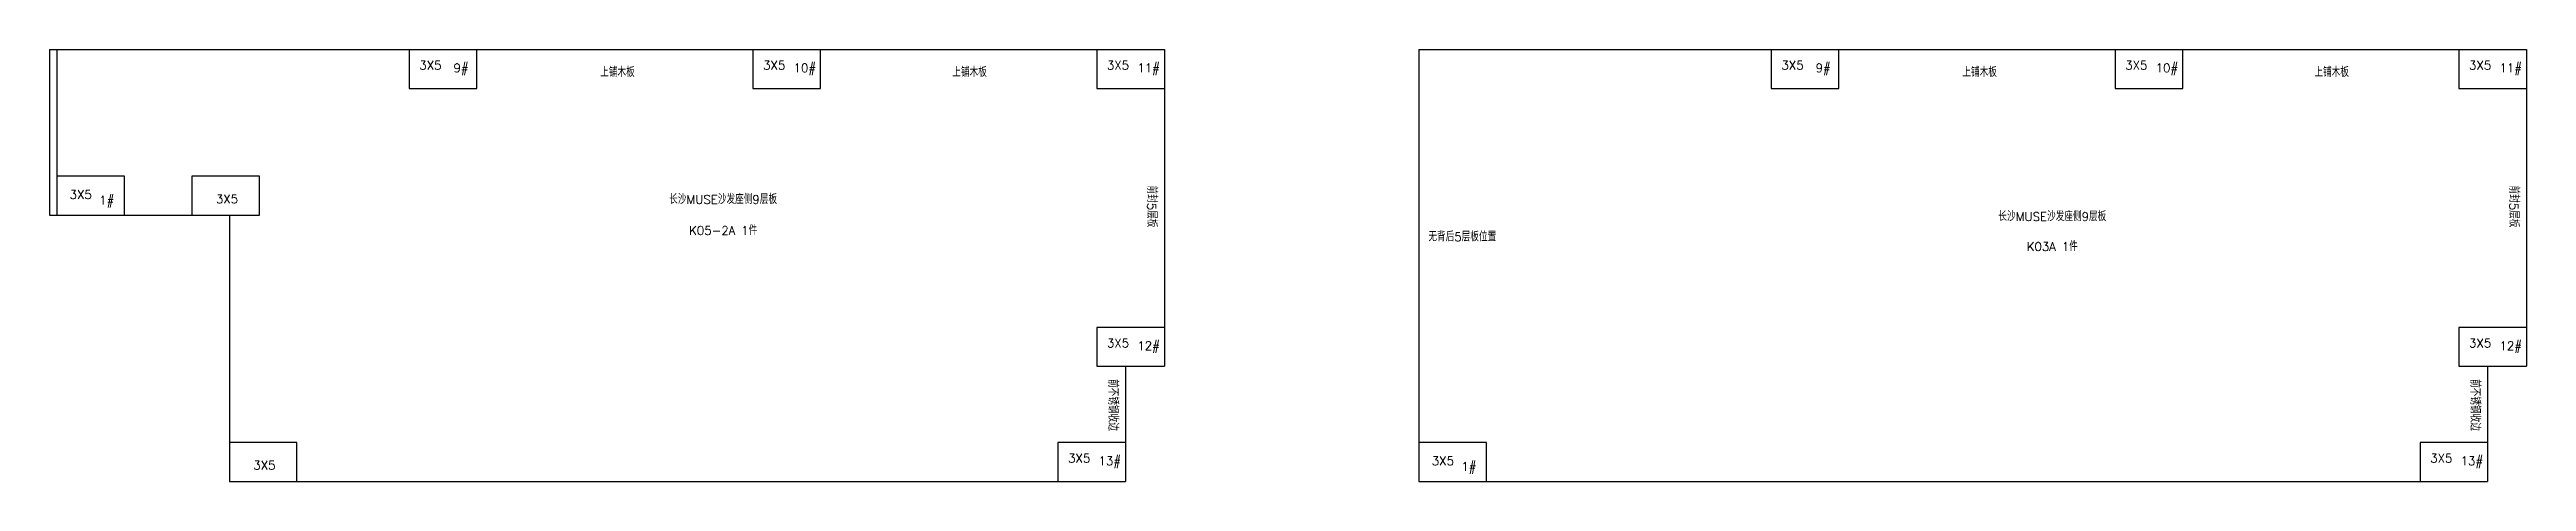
# Model space of a CAD drawing. Header units: millimetres. Extents: x 1211946 to 1266258, y -418433 to -400124.
# Drawn here: x 1239415 to 1241137, y -404479 to -404179 of the extents above; entities that cross this region are included whole.
import ezdxf

# ---------------------------------------------------------------- set-up
doc = ezdxf.new("R2010")
doc.units = ezdxf.units.MM
doc.header["$LTSCALE"] = 5
doc.layers.add('缝头内线', color=1, linetype='Continuous')
doc.styles.add('SIMPLEX', font='simplex.shx', dxfattribs={"bigfont": 'gbcbig.shx'})

msp = doc.modelspace()

# ---------------------------------------------------------------- texts
at = {"color": 1, "char_height": 6, "attachment_point": 5, "style": 'SIMPLEX'}
for s, insert in [('3X5', (1239679.61, -404190.27)), ('9#', (1239700.88, -404193.14)), ('上铺木板', (1239809.64, -404195.3)), ('3X5', (1239918.61, -404190.27)), ('10#', (1239939.88, -404193.14)), ('上铺木板', (1240054.39, -404195.3)), ('3X5', (1240157.61, -404190.27)), ('11#', (1240178.88, -404193.14)), ('3X5', (1240626.51, -404190.27)), ('9#', (1240647.79, -404193.14)), ('上铺木板', (1240756.55, -404195.3)), ('3X5', (1240865.51, -404190.27)), ('10#', (1240886.79, -404193.14)), ('上铺木板', (1241001.3, -404195.3)), ('3X5', (1241104.51, -404190.27)), ('11#', (1241125.79, -404193.14)), ('3X5', (1239436.51, -404280.14)), ('1#', (1239454.61, -404284.98)), ('3X5', (1239538.21, -404283.17)), ('长沙MUSE沙发座侧9层板', (1239883.05, -404283.59)), ('K05-2A 1件', (1239883.1, -404305.12)), ('长沙MUSE沙发座侧9层板', (1240807.08, -404295.51)), ('无背后5层板位置', (1240396.93, -404309.6)), ('K03A 1件', (1240807.08, -404316.32)), ('3X5', (1240157.61, -404383.27)), ('12#', (1240178.88, -404386.14)), ('3X5', (1241104.51, -404383.27)), ('12#', (1241125.79, -404386.14)), ('3X5', (1239564.21, -404468.17)), ('3X5', (1240130.61, -404463.27)), ('13#', (1240151.88, -404466.14)), ('3X5', (1240383.42, -404465.14)), ('1#', (1240401.51, -404469.98)), ('3X5', (1241077.51, -404463.27)), ('13#', (1241098.79, -404466.14))]:
    msp.add_mtext(s, dxfattribs=dict(at, insert=insert))
at = {"color": 1, "char_height": 6, "attachment_point": 5, "rotation": 270, "style": 'SIMPLEX'}
for s, insert in [('前封5层板', (1240180.87, -404288.38)), ('前封5层板', (1241127.78, -404288.38)), ('前不锈钢收边', (1240153.9, -404426.27)), ('前不锈钢收边', (1241100.8, -404426.27))]:
    msp.add_mtext(s, dxfattribs=dict(at, insert=insert))

# ---------------------------------------------------------------- linework, layer by layer
for p, q in [((1239414.81, -404179.37), (1239414.81, -404294.37)), ((1239414.81, -404179.37), (1240189.81, -404179.37)), ((1240189.81, -404179.37), (1240189.81, -404399.37)), ((1240366.72, -404179.37), (1240366.72, -404479.37)), ((1240366.72, -404179.37), (1241136.72, -404179.37)), ((1241136.72, -404179.37), (1241136.72, -404399.37)), ((1239414.81, -404294.37), (1239539.81, -404294.37)), ((1239539.81, -404294.37), (1239539.81, -404479.37)), ((1240162.81, -404399.37), (1240189.81, -404399.37)), ((1240162.81, -404399.37), (1240162.81, -404479.37)), ((1241109.72, -404399.37), (1241136.72, -404399.37)), ((1241109.72, -404399.37), (1241109.72, -404479.37)), ((1239539.81, -404479.37), (1240162.81, -404479.37)), ((1240366.72, -404479.37), (1241109.72, -404479.37))]:
    msp.add_line(p, q)
at = {"layer": '缝头内线', "color": 1}
msp.add_line((1239419.81, -404179.37), (1239419.81, -404294.37), dxfattribs=at)
for points in [[(1239664.81, -404179.37), (1239664.81, -404206.37), (1239711.81, -404206.37), (1239711.81, -404179.37)], [(1239903.81, -404179.37), (1239903.81, -404206.37), (1239950.81, -404206.37), (1239950.81, -404179.37)], [(1240142.81, -404179.37), (1240142.81, -404206.37), (1240189.81, -404206.37)], [(1240611.72, -404179.37), (1240611.72, -404206.37), (1240658.72, -404206.37), (1240658.72, -404179.37)], [(1240850.72, -404179.37), (1240850.72, -404206.37), (1240897.72, -404206.37), (1240897.72, -404179.37)], [(1241089.72, -404179.37), (1241089.72, -404206.37), (1241136.72, -404206.37)], [(1239466.81, -404294.37), (1239466.81, -404267.37), (1239419.81, -404267.37)], [(1239539.81, -404294.37), (1239560.81, -404294.37), (1239560.81, -404267.37), (1239513.81, -404267.37), (1239513.81, -404294.37)], [(1240189.81, -404372.37), (1240142.81, -404372.37), (1240142.81, -404399.37), (1240162.81, -404399.37)], [(1241136.72, -404372.37), (1241089.72, -404372.37), (1241089.72, -404399.37), (1241109.72, -404399.37)], [(1239586.81, -404479.37), (1239586.81, -404452.37), (1239539.81, -404452.37)], [(1240162.81, -404452.37), (1240115.81, -404452.37), (1240115.81, -404479.37)], [(1240413.72, -404479.37), (1240413.72, -404452.37), (1240366.72, -404452.37)], [(1241109.72, -404452.37), (1241062.72, -404452.37), (1241062.72, -404479.37)]]:
    msp.add_lwpolyline(points, dxfattribs=at)

msp.set_redraw_order([(e.dxf.handle, doc.entitydb.next_handle()) for e in msp.query("TEXT MTEXT ATTDEF DIMENSION ARC_DIMENSION")])  # texts and dimensions are drawn at this point

doc.saveas('drawing.dxf')
